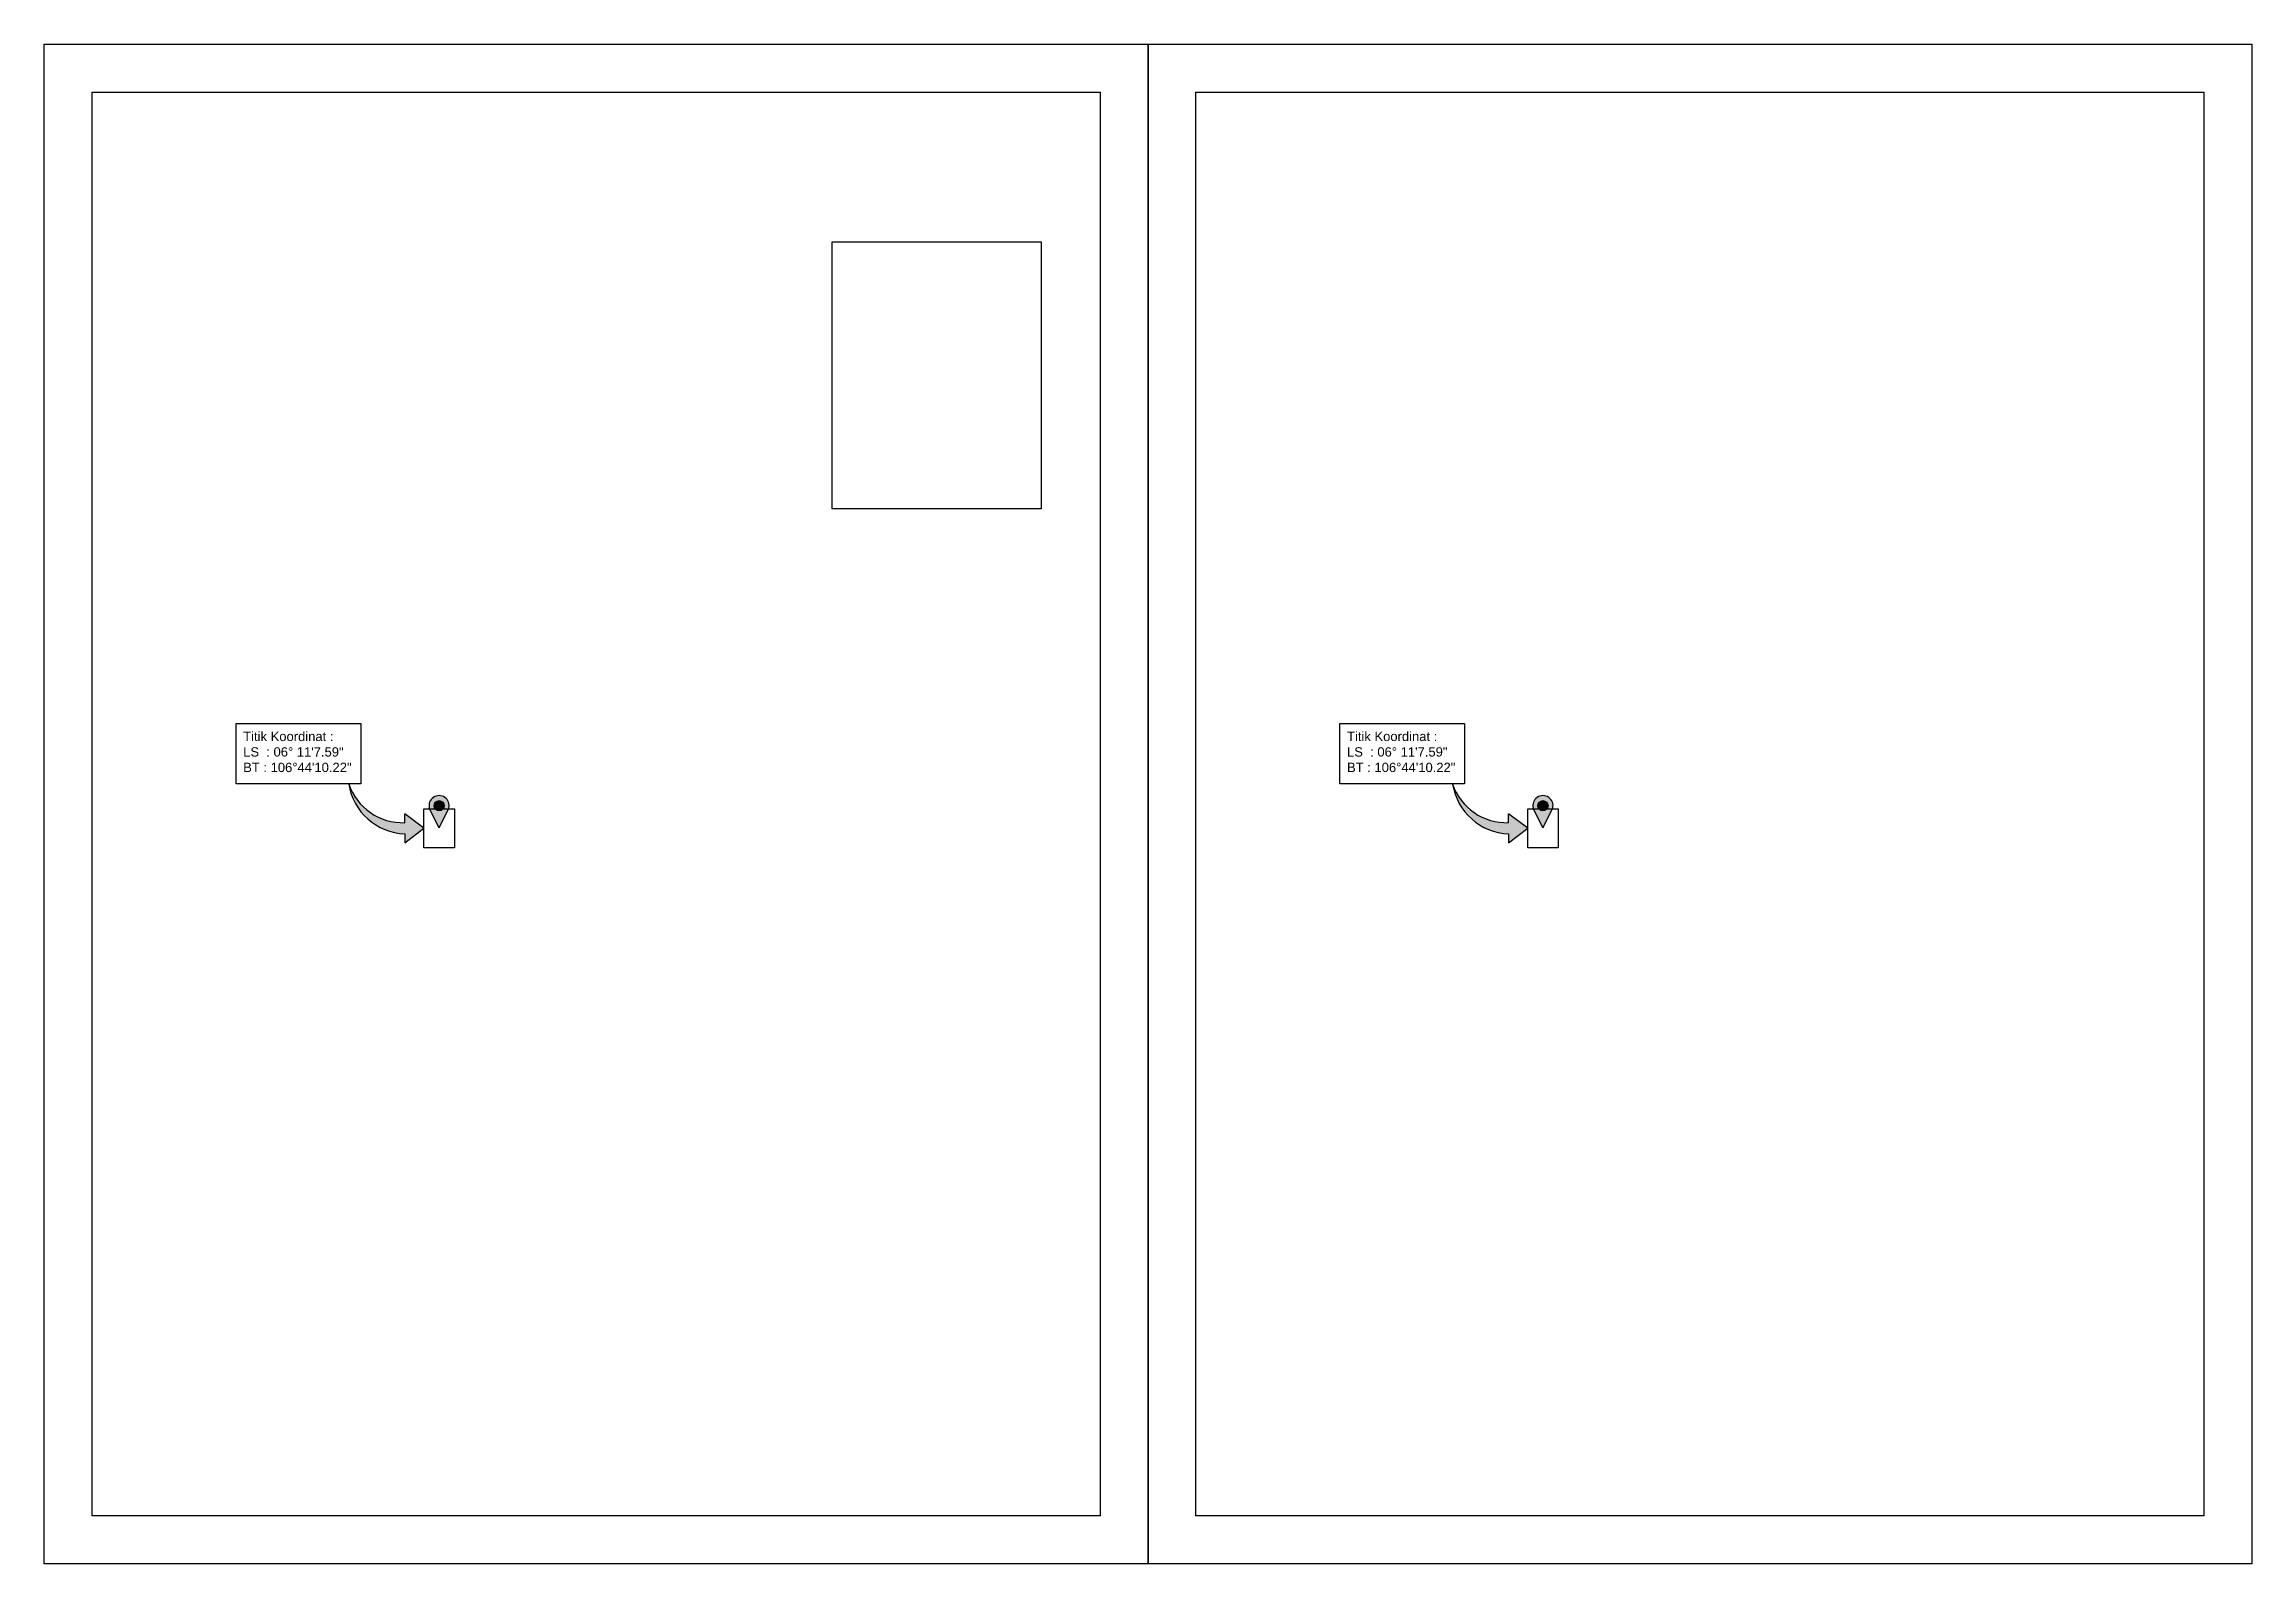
# Model space of a CAD drawing. Header units: millimetres. Extents: x 732789 to 734367, y 13383 to 14017.
# Drawn here: x 733906.8 to 734367.2, y 13700.3 to 14017.3 of the extents above; entities that cross this region are included whole.
import ezdxf

# ---------------------------------------------------------------- set-up
doc = ezdxf.new("R2010")
doc.units = ezdxf.units.MM
doc.styles.add('Annotative', font='arial.ttf')
picture_1 = doc.add_image_def('image1.png', size_in_pixel=(591, 835))
picture_2 = doc.add_image_def('image3.png', size_in_pixel=(591, 835))

msp = doc.modelspace()

# ---------------------------------------------------------------- texts
at = {"color": 5, "char_height": 1.94005, "attachment_point": 1, "style": 'Annotative'}
for insert in [(733948.302, 13873.902), (734178.508, 13873.902)]:
    msp.add_mtext_dynamic_manual_height_columns('Titik Koordinat : \\PLS  : 06° 11\'7.59"\\PBT : 106°44\'10.22"', width=62.0817, gutter_width=9.7, heights=[0], dxfattribs=dict(at, insert=insert))

# ---------------------------------------------------------------- hatches: boundary and pattern name
at = {"true_color": 0x939598, "transparency": 33554643}
h = msp.add_hatch(color=252, dxfattribs=at)
h.dxf.hatch_style = 1
h.set_gradient(color1=(147, 149, 152), color2=(0, 0, 255), rotation=236)
h.paths.add_polyline_path([(733981.988, 13856.798), (733981.988, 13854.932, -0.332335), (733970.329, 13863.002, 0.3572193), (733981.988, 13852.584), (733981.988, 13850.717), (733986.002, 13853.758)])
h = msp.add_hatch(color=1)
h.dxf.hatch_style = 1
h.paths.add_polyline_path([(733991.198, 13857.963, 1.2820948), (733987.117, 13857.963), (733989.157, 13853.881)])
h.paths.add_polyline_path([(733988.102, 13858.475, -1), (733990.213, 13858.475, -1)], flags=16)
at = {"true_color": 0xffffff}
h = msp.add_hatch(color=7, dxfattribs=at)
h.dxf.hatch_style = 1
h.paths.add_polyline_path([(733988.102, 13858.475, 1), (733990.213, 13858.475, 1)])
at = {"true_color": 0x939598, "transparency": 33554643}
h = msp.add_hatch(color=252, dxfattribs=at)
h.dxf.hatch_style = 1
h.set_gradient(color1=(147, 149, 152), color2=(0, 0, 255), rotation=236)
h.paths.add_polyline_path([(734212.194, 13856.798), (734212.194, 13854.932, -0.332335), (734200.535, 13863.002, 0.3572193), (734212.194, 13852.584), (734212.194, 13850.717), (734216.208, 13853.758)])
h = msp.add_hatch(color=1)
h.dxf.hatch_style = 1
h.paths.add_polyline_path([(734221.404, 13857.963, 1.2820948), (734217.323, 13857.963), (734219.364, 13853.881)])
h.paths.add_polyline_path([(734218.308, 13858.475, -1), (734220.419, 13858.475, -1)], flags=16)
at = {"true_color": 0xffffff}
h = msp.add_hatch(color=7, dxfattribs=at)
h.dxf.hatch_style = 1
h.paths.add_polyline_path([(734218.308, 13858.475, 1), (734220.419, 13858.475, 1)])

# ---------------------------------------------------------------- linework, layer by layer
for points in [[(733906.794, 14017.326), (734137, 14017.326), (734137, 13700.334), (733906.794, 13700.334)], [(734137, 14017.326), (734367.206, 14017.326), (734367.206, 13700.334), (734137, 13700.334)], [(734071.141, 13976.111), (734114.693, 13976.111), (734114.693, 13920.392), (734071.141, 13920.392)]]:
    msp.add_lwpolyline(points, close=True)
for points in [[(733916.794, 14007.326), (734127, 14007.326), (734127, 13710.334), (733916.794, 13710.334), (733916.794, 14007.326)], [(734357.206, 13710.334), (734147, 13710.334), (734147, 14007.326)], [(733981.988, 13854.928), (733981.988, 13856.791)], [(733981.988, 13854.928), (733981.988, 13856.791)], [(733981.988, 13850.72), (733985.995, 13853.756), (733981.988, 13856.791)], [(733989.157, 13853.881), (733987.117, 13857.963)], [(733989.157, 13853.881), (733991.198, 13857.963)], [(734212.194, 13854.928), (734212.194, 13856.791)], [(734212.194, 13854.928), (734212.194, 13856.791)], [(734212.194, 13850.72), (734216.201, 13853.756), (734212.194, 13856.791)], [(734219.364, 13853.881), (734217.323, 13857.963)], [(734219.364, 13853.881), (734221.404, 13857.963)], [(733981.988, 13852.584), (733981.988, 13850.72)], [(733981.988, 13852.584), (733981.988, 13850.72)], [(734212.194, 13852.584), (734212.194, 13850.72)], [(734212.194, 13852.584), (734212.194, 13850.72)]]:
    msp.add_lwpolyline(points)
at = {"color": 5}
for points in [[(733946.813, 13875.616), (733972.825, 13875.616), (733972.825, 13863.002), (733946.813, 13863.002)], [(734177.019, 13875.616), (734203.031, 13875.616), (734203.031, 13863.002), (734177.019, 13863.002)]]:
    msp.add_lwpolyline(points, close=True, dxfattribs=at)
at = {"color": 1}
for points in [[(733985.995, 13857.813), (733992.339, 13857.813), (733992.339, 13849.698), (733985.995, 13849.698)], [(734216.201, 13857.813), (734222.545, 13857.813), (734222.545, 13849.698), (734216.201, 13849.698)]]:
    msp.add_lwpolyline(points, close=True, dxfattribs=at)
for centre in [(733989.157, 13858.475), (734219.364, 13858.475)]:
    msp.add_circle(centre, 1.056)
for centre, radius, start, end in [((733982.519, 13864.911), 12.339, 188.903, 267.53384), ((733981.559, 13866.769), 11.844, 198.54449, 272.07829), ((733989.157, 13858.475), 2.104, 345.90657, 194.09343), ((734212.725, 13864.911), 12.339, 188.903, 267.53384), ((734211.765, 13866.769), 11.844, 198.54449, 272.07829), ((734219.364, 13858.475), 2.104, 345.90657, 194.09343)]:
    msp.add_arc(centre, radius, start, end)

msp.set_redraw_order([(e.dxf.handle, doc.entitydb.next_handle()) for e in msp.query("TEXT MTEXT ATTDEF DIMENSION ARC_DIMENSION")])  # texts and dimensions are drawn at this point

# ---------------------------------------------------------------- pictures from other files: only their frames are drawn
image = msp.add_image(picture_1, insert=(733916.794, 13710.334), size_in_units=(210.206, 296.992))
image.dxf.flags = 7
image = msp.add_image(picture_2, insert=(734147, 13710.336), size_in_units=(210.205, 296.99))
image.dxf.flags = 7

doc.saveas('drawing.dxf')
